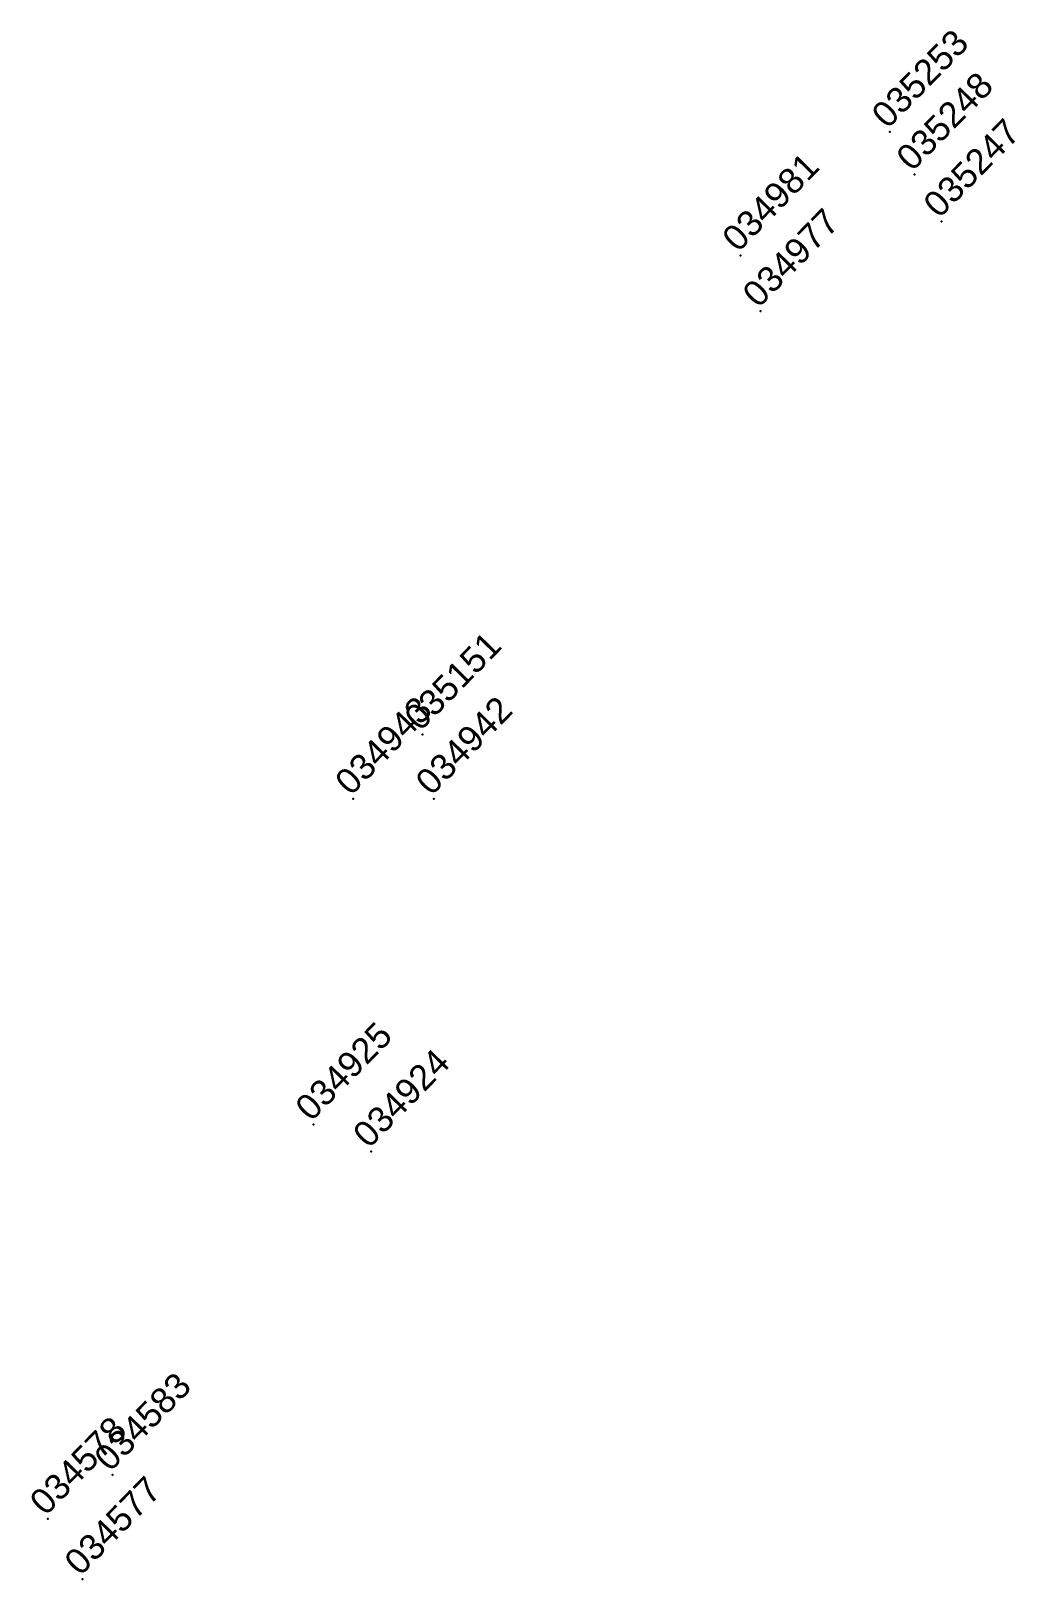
# Model space of a CAD drawing. Header units: millimetres. Extents: x 388988 to 390180, y 8701814 to 8703257.
# Drawn here: x 388987.76 to 389018.7, y 8701813.82 to 8701862.5 of the extents above; entities that cross this region are included whole.
import ezdxf

# ---------------------------------------------------------------- set-up
doc = ezdxf.new("R2010")
doc.units = ezdxf.units.MM
doc.styles.get("Standard").update_dxf_attribs({"font": 'arial.ttf'})

# ---------------------------------------------------------------- blocks, each defined once
blk = doc.blocks.new('Muestras')
blk.add_point((0, 0))
at = {"flags": 1}
for tag, p in [('Canal', (-0.35, 0.1)), ('Muestra', (0.5, 0.1)), ('Fecha', (1, 0.1)), ('Este', (1.5, 0.1)), ('Norte', (2.5, 0.1)), ('Cota', (3.5, 0.1)), ('Azimut', (4.5, 0.1)), ('Angulo', (5.5, 0.1)), ('Alt.Muestra', (6.5, 0.1)), ('A.Muestra', (7.5, 0.1)), ('A.Labor', (8.5, 0.1)), ('Cobre', (9.5, 0.1)), ('Plomo', (10.5, 0.1)), ('Zinc', (11.5, 0.1)), ('Plata', (12.5, 0.1)), ('Oro', (13.5, 0.1)), ('Fierro', (14.5, 0.1)), ('Arsenico', (15.5, 0.1)), ('Antimonio', (16.5, 0.1)), ('Bismuto', (17.5, 0.1)), ('Volframio', (18.5, 0.1)), ('Niquel', (19.5, 0.1)), ('Cobalto', (20.5, 0.1)), ('OxidoDePlomo', (21.5, 0.1)), ('OxidoDeZinc', (22.5, 0.1)), ('Insoluble', (23.5, 0.1))]:
    blk.add_attdef(tag, p, '', height=0.8, dxfattribs=at)
blk.add_attdef('ID', (0, 0.1), '', height=0.8)

msp = doc.modelspace()

# ---------------------------------------------------------------- block references
at = {"rotation": 45.63307303765198}
for p, values in [((389014.764, 8701859.33, 4159.253), {'ID': '035253'}), ((389015.539, 8701857.988, 4159.253), {'ID': '035248'}), ((389016.389, 8701856.515, 4159.253), {'ID': '035247'}), ((389010.063, 8701855.447, 4159.253), {'ID': '034981'}), ((389010.702, 8701853.693, 4159.253), {'ID': '034977'}), ((389000.07, 8701840.383, 4158.674), {'ID': '035151'}), ((388997.887, 8701838.354, 4159.169), {'ID': '034943'}), ((389000.42, 8701838.354, 4159.169), {'ID': '034942'}), ((388996.639, 8701828.109, 4159.143), {'ID': '034925'}), ((388998.452, 8701827.264, 4159.143), {'ID': '034924'}), ((388990.316, 8701817.093, 4159.143), {'ID': '034583'}), ((388988.287, 8701815.708, 4159.143), {'ID': '034578'}), ((388989.378, 8701813.818, 4159.143), {'ID': '034577'})]:
    msp.add_blockref('Muestras', p, dxfattribs=at).add_auto_attribs(values)

doc.saveas('drawing.dxf')
